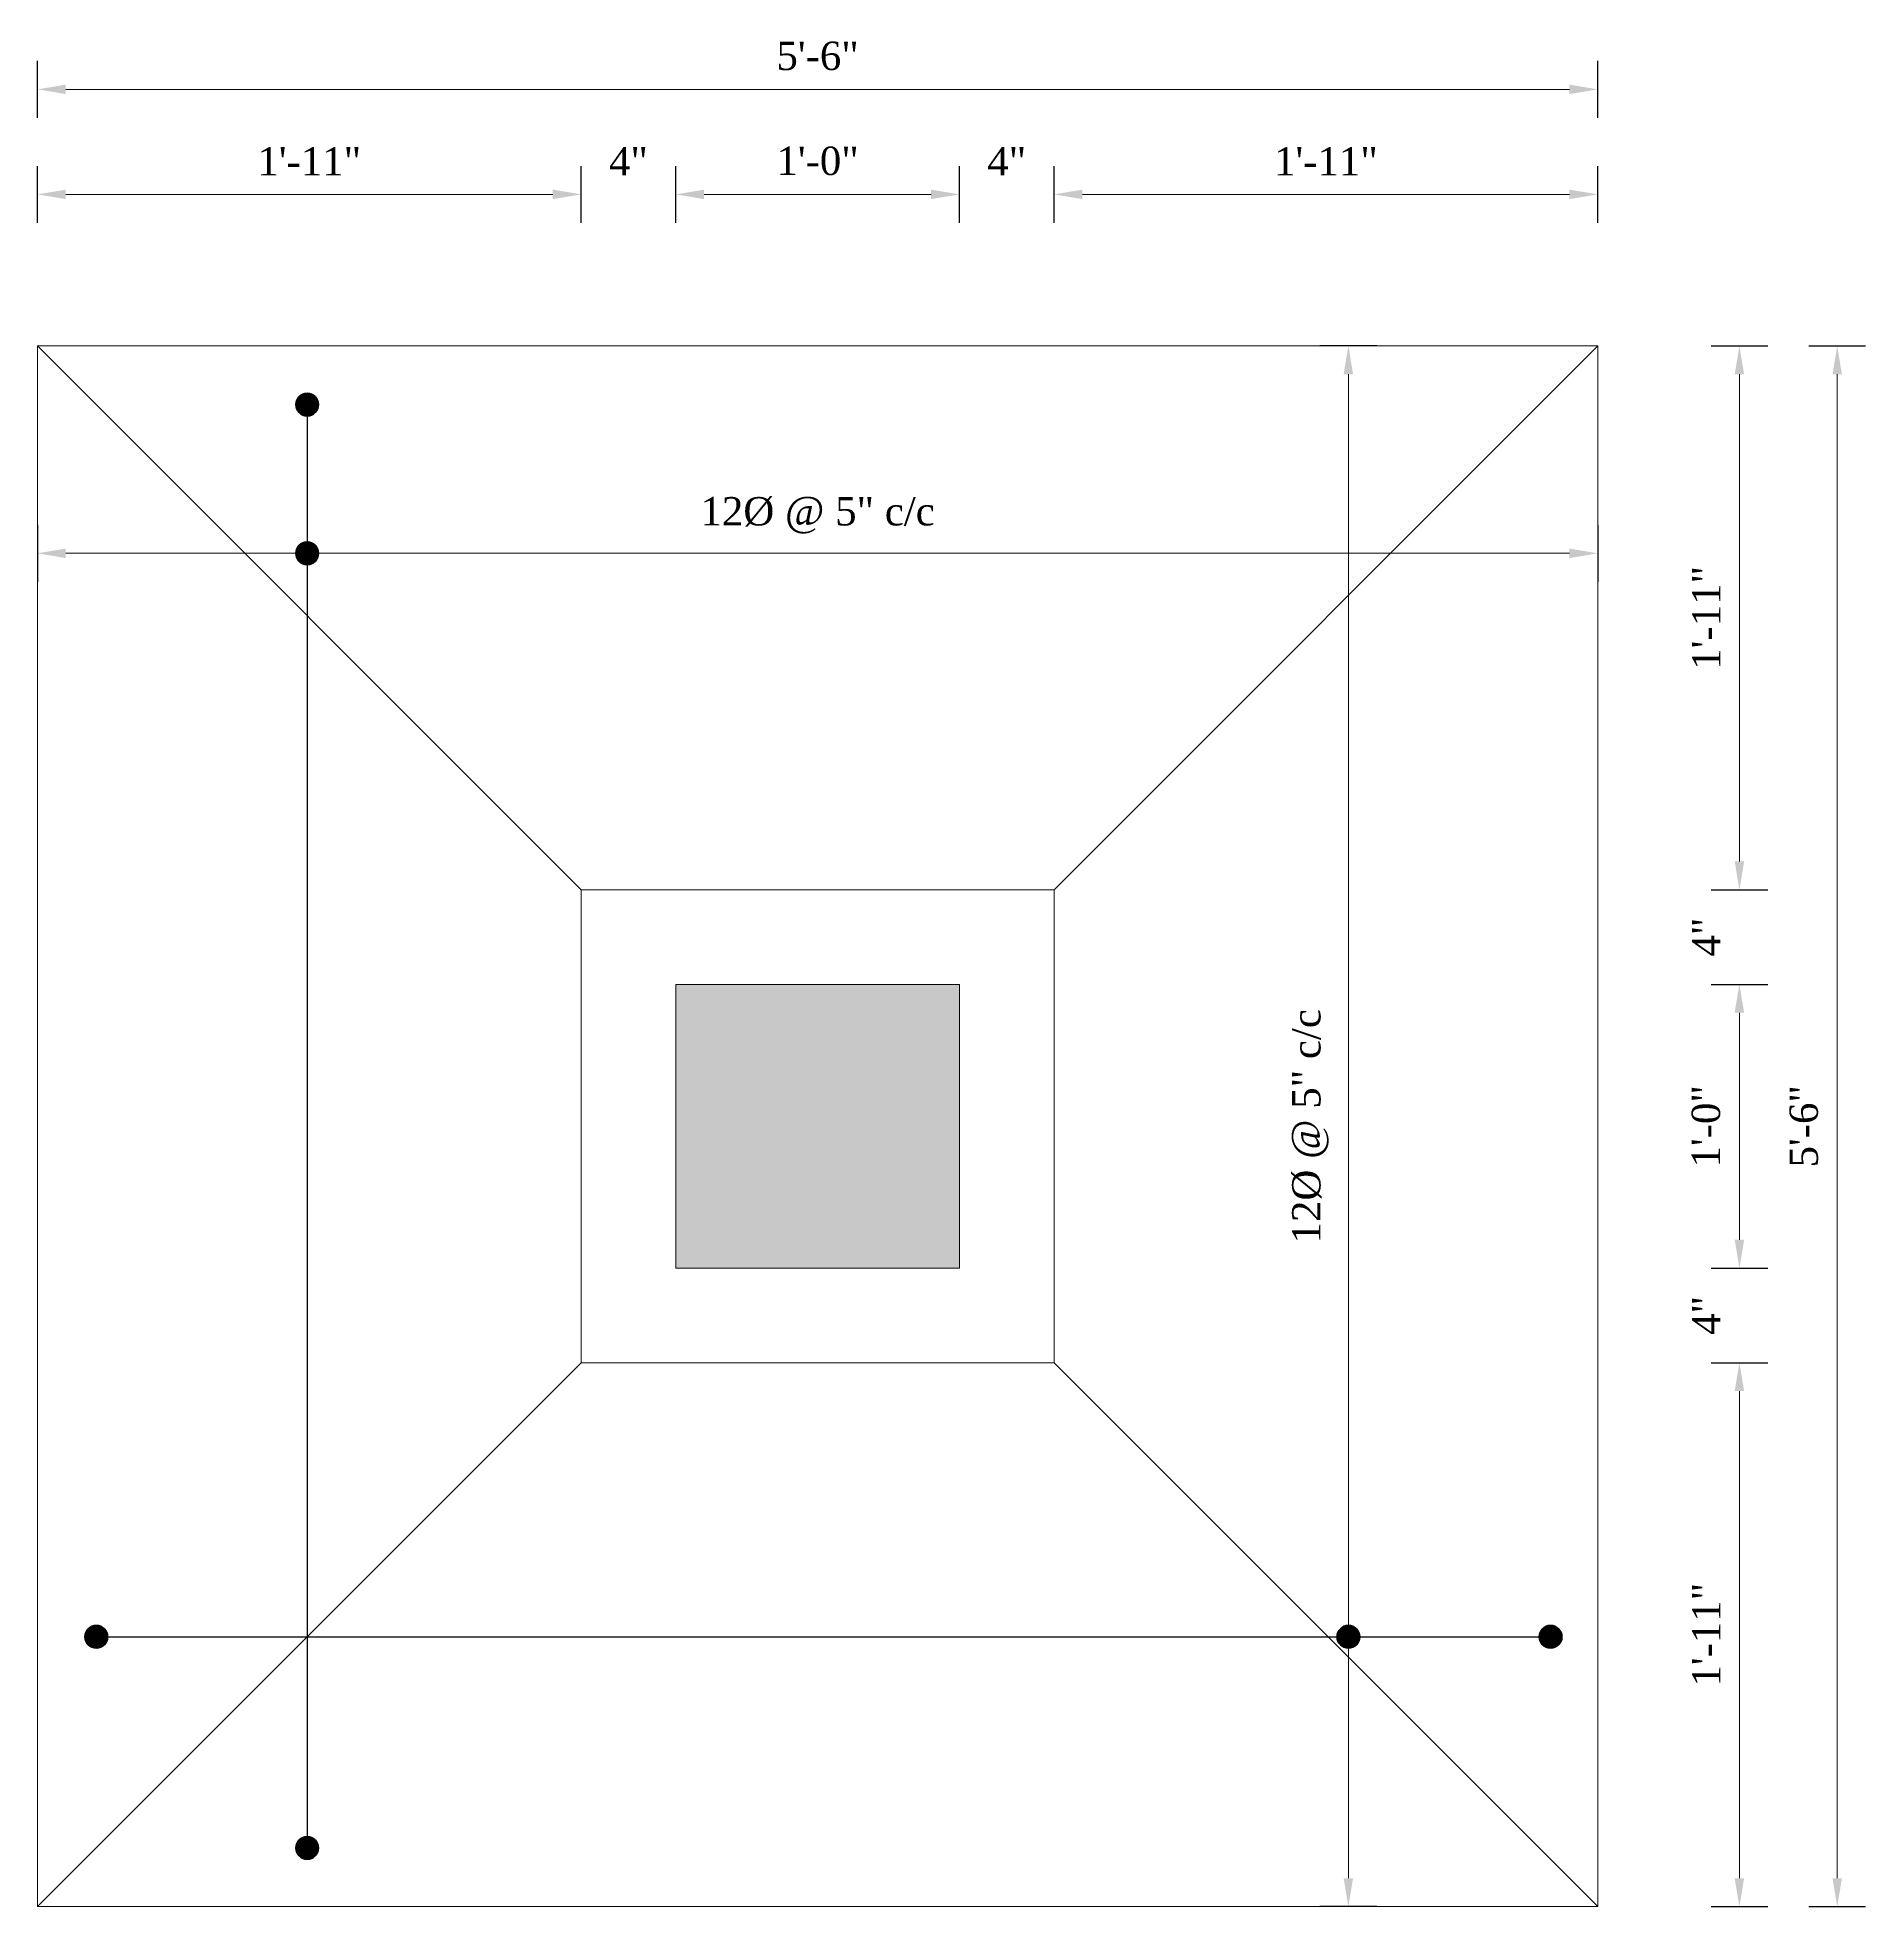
# Model space of a CAD drawing. Header units: feet. Extents: x 28652 to 66086, y -6769 to -640.
# Drawn here: x 53333.8 to 53411.1, y -1043.7 to -964.7 of the extents above; entities that cross this region are included whole.
import ezdxf

# ---------------------------------------------------------------- set-up
doc = ezdxf.new("R2010")
doc.units = ezdxf.units.FT
doc.header["$LTSCALE"] = 50
doc.header["$MEASUREMENT"] = 0
doc.header["$PDMODE"] = 34
for name, color, linetype, lineweight in [('IES_WR_Dimension', 7, 'Continuous', 15), ('IES_WR_Hatch ANSI31', 8, 'Continuous', 15), ('IES_WR_Rebar Concrete Line', 2, 'Continuous', 15), ('IES_WR_Rebar-Main', 1, 'Continuous', 30), ('Reinforcement', 1, 'Continuous', 40)]:
    doc.layers.add(name, color=color, linetype=linetype, lineweight=lineweight)
doc.styles.add('arial', font='times.ttf')
doc.dimstyles.new('SECS', dxfattribs={"dimtxt": 0.06, "dimasz": 0.06, "dimexe": 0.06, "dimexo": 0, "dimgap": 0.04, "dimtad": 1, "dimdec": 0, "dimzin": 3, "dimdsep": 46, "dimlunit": 4, "dimtxsty": 'arial', "dimcen": 1.25, "dimclrd": 256, "dimclrt": 3, "dimadec": 0, "dimazin": 0, "dimtfac": 1, "dimtdec": 0, "dimtix": 1, "dimtofl": 0, "dimtmove": 2, "dimatfit": 1, "dimfxl": 0.06, "dimfxlon": 1, "dimtolj": 1, "dimtzin": 0, "dimlwd": -1, "dimarcsym": 0})

# ---------------------------------------------------------------- blocks, each defined once
blk = doc.blocks.new('REBAR CUT')
at = {"layer": 'Reinforcement'}
blk.add_circle((0, 0), 0.024, dxfattribs=at)
blk = doc.blocks.new('bar towaeds viewer')
at = {"layer": 'Reinforcement'}
h = blk.add_hatch(color=256, dxfattribs=at)
h.dxf.hatch_style = 1
h.paths.add_polyline_path([(0.024, 0, 0.414214), (0, 0.024), (0, -0.024, 0.414214)])
h.paths.add_polyline_path([(0, 0.024, 0.414214), (-0.024, 0, 0.414214), (0, -0.024)])
blk.add_circle((0, 0), 0.024, dxfattribs=at)
blk = doc.blocks.new('*D1079')
at = {"layer": 'Defpoints', "color": 0}
for p in [(53356.772, -971.335), (53333.772, -977.745), (53356.772, -1000.745)]:
    blk.add_point(p, dxfattribs=at)
at = {"layer": 'IES_WR_Dimension', "color": 0, "lineweight": -2}
for p, q in [((53333.772, -972.535), (53333.772, -970.135)), ((53356.772, -972.535), (53356.772, -970.135))]:
    blk.add_line(p, q, dxfattribs=at)
at = {"layer": 'IES_WR_Dimension'}
blk.add_line((53334.972, -971.335), (53355.572, -971.335), dxfattribs=at)
for points in [[(53334.972, -971.135), (53334.972, -971.535), (53333.772, -971.335)], [(53355.572, -971.135), (53355.572, -971.535), (53356.772, -971.335)]]:
    blk.add_solid(points, dxfattribs=at)
at = {"layer": 'IES_WR_Dimension', "color": 3, "insert": (53345.272, -969.935), "char_height": 1.2, "attachment_point": 5, "style": 'arial'}
blk.add_mtext('\\A1;1\'-11"', dxfattribs=at)
blk = doc.blocks.new('*D1081')
at = {"layer": 'Defpoints', "color": 0}
for p in [(53360.772, -971.335), (53356.772, -1000.745), (53360.772, -1004.745)]:
    blk.add_point(p, dxfattribs=at)
at = {"layer": 'IES_WR_Dimension', "color": 0, "lineweight": -2}
for p, q in [((53356.772, -972.535), (53356.772, -970.135)), ((53360.772, -972.535), (53360.772, -970.135))]:
    blk.add_line(p, q, dxfattribs=at)
at = {"layer": 'IES_WR_Dimension'}
for p, q in [((53355.572, -971.335), (53354.372, -971.335)), ((53361.972, -971.335), (53363.172, -971.335))]:
    blk.add_line(p, q, dxfattribs=at)
for points in [[(53355.572, -971.135), (53355.572, -971.535), (53356.772, -971.335)], [(53361.972, -971.135), (53361.972, -971.535), (53360.772, -971.335)]]:
    blk.add_solid(points, dxfattribs=at)
at = {"layer": 'IES_WR_Dimension', "color": 3, "insert": (53358.772, -969.935), "char_height": 1.2, "attachment_point": 5, "style": 'arial'}
blk.add_mtext('\\A1;4"', dxfattribs=at)
blk = doc.blocks.new('*D1083')
at = {"layer": 'Defpoints', "color": 0}
for p in [(53372.772, -971.335), (53360.772, -1004.745), (53372.772, -1004.745)]:
    blk.add_point(p, dxfattribs=at)
at = {"layer": 'IES_WR_Dimension', "color": 0, "lineweight": -2}
for p, q in [((53360.772, -972.535), (53360.772, -970.135)), ((53372.772, -972.535), (53372.772, -970.135))]:
    blk.add_line(p, q, dxfattribs=at)
at = {"layer": 'IES_WR_Dimension'}
blk.add_line((53361.972, -971.335), (53371.572, -971.335), dxfattribs=at)
for points in [[(53361.972, -971.135), (53361.972, -971.535), (53360.772, -971.335)], [(53371.572, -971.135), (53371.572, -971.535), (53372.772, -971.335)]]:
    blk.add_solid(points, dxfattribs=at)
at = {"layer": 'IES_WR_Dimension', "color": 3, "insert": (53366.772, -969.925), "char_height": 1.2, "attachment_point": 5, "style": 'arial'}
blk.add_mtext('\\A1;1\'-0"', dxfattribs=at)
blk = doc.blocks.new('*D1085')
at = {"layer": 'Defpoints', "color": 0}
for p in [(53376.772, -971.335), (53376.772, -1000.745), (53372.772, -1004.745)]:
    blk.add_point(p, dxfattribs=at)
at = {"layer": 'IES_WR_Dimension', "color": 0, "lineweight": -2}
for p, q in [((53372.772, -972.535), (53372.772, -970.135)), ((53376.772, -972.535), (53376.772, -970.135))]:
    blk.add_line(p, q, dxfattribs=at)
at = {"layer": 'IES_WR_Dimension'}
for p, q in [((53371.572, -971.335), (53370.372, -971.335)), ((53377.972, -971.335), (53379.172, -971.335))]:
    blk.add_line(p, q, dxfattribs=at)
for points in [[(53371.572, -971.135), (53371.572, -971.535), (53372.772, -971.335)], [(53377.972, -971.135), (53377.972, -971.535), (53376.772, -971.335)]]:
    blk.add_solid(points, dxfattribs=at)
at = {"layer": 'IES_WR_Dimension', "color": 3, "insert": (53374.772, -969.935), "char_height": 1.2, "attachment_point": 5, "style": 'arial'}
blk.add_mtext('\\A1;4"', dxfattribs=at)
blk = doc.blocks.new('*D1087')
at = {"layer": 'Defpoints', "color": 0}
for p in [(53399.772, -971.335), (53399.772, -977.745), (53376.772, -1000.745)]:
    blk.add_point(p, dxfattribs=at)
at = {"layer": 'IES_WR_Dimension', "color": 0, "lineweight": -2}
for p, q in [((53376.772, -972.535), (53376.772, -970.135)), ((53399.772, -972.535), (53399.772, -970.135))]:
    blk.add_line(p, q, dxfattribs=at)
at = {"layer": 'IES_WR_Dimension'}
blk.add_line((53377.972, -971.335), (53398.572, -971.335), dxfattribs=at)
for points in [[(53377.972, -971.135), (53377.972, -971.535), (53376.772, -971.335)], [(53398.572, -971.135), (53398.572, -971.535), (53399.772, -971.335)]]:
    blk.add_solid(points, dxfattribs=at)
at = {"layer": 'IES_WR_Dimension', "color": 3, "insert": (53388.272, -969.935), "char_height": 1.2, "attachment_point": 5, "style": 'arial'}
blk.add_mtext('\\A1;1\'-11"', dxfattribs=at)
blk = doc.blocks.new('*D1089')
at = {"layer": 'Defpoints', "color": 0}
for p in [(53399.772, -966.894), (53333.772, -977.745), (53399.772, -977.745)]:
    blk.add_point(p, dxfattribs=at)
at = {"layer": 'IES_WR_Dimension', "color": 0, "lineweight": -2}
for p, q in [((53333.772, -968.094), (53333.772, -965.694)), ((53399.772, -968.094), (53399.772, -965.694))]:
    blk.add_line(p, q, dxfattribs=at)
at = {"layer": 'IES_WR_Dimension'}
blk.add_line((53334.972, -966.894), (53398.572, -966.894), dxfattribs=at)
for points in [[(53334.972, -966.694), (53334.972, -967.094), (53333.772, -966.894)], [(53398.572, -966.694), (53398.572, -967.094), (53399.772, -966.894)]]:
    blk.add_solid(points, dxfattribs=at)
at = {"layer": 'IES_WR_Dimension', "color": 3, "insert": (53366.772, -965.483), "char_height": 1.2, "attachment_point": 5, "style": 'arial'}
blk.add_mtext('\\A1;5\'-6"', dxfattribs=at)
blk = doc.blocks.new('*D1091')
at = {"layer": 'Defpoints', "color": 0}
for p in [(53376.772, -1020.745), (53405.759, -1020.745), (53399.772, -1043.745)]:
    blk.add_point(p, dxfattribs=at)
at = {"layer": 'IES_WR_Dimension', "color": 0, "lineweight": -2}
for p, q in [((53404.559, -1020.745), (53406.959, -1020.745)), ((53404.559, -1043.745), (53406.959, -1043.745))]:
    blk.add_line(p, q, dxfattribs=at)
at = {"layer": 'IES_WR_Dimension'}
blk.add_line((53405.759, -1042.545), (53405.759, -1021.945), dxfattribs=at)
for points in [[(53405.559, -1021.945), (53405.959, -1021.945), (53405.759, -1020.745)], [(53405.559, -1042.545), (53405.959, -1042.545), (53405.759, -1043.745)]]:
    blk.add_solid(points, dxfattribs=at)
at = {"layer": 'IES_WR_Dimension', "color": 3, "insert": (53404.359, -1032.245), "char_height": 1.2, "attachment_point": 5, "rotation": 90, "style": 'arial'}
blk.add_mtext('\\A1;1\'-11"', dxfattribs=at)
blk = doc.blocks.new('*D1093')
at = {"layer": 'Defpoints', "color": 0}
for p in [(53372.772, -1016.745), (53405.759, -1016.745), (53376.772, -1020.745)]:
    blk.add_point(p, dxfattribs=at)
at = {"layer": 'IES_WR_Dimension'}
for p, q in [((53405.759, -1015.545), (53405.759, -1014.345)), ((53405.759, -1021.945), (53405.759, -1023.145))]:
    blk.add_line(p, q, dxfattribs=at)
at = {"layer": 'IES_WR_Dimension', "color": 0, "lineweight": -2}
for p, q in [((53404.559, -1016.745), (53406.959, -1016.745)), ((53404.559, -1020.745), (53406.959, -1020.745))]:
    blk.add_line(p, q, dxfattribs=at)
at = {"layer": 'IES_WR_Dimension'}
for points in [[(53405.559, -1015.545), (53405.959, -1015.545), (53405.759, -1016.745)], [(53405.559, -1021.945), (53405.959, -1021.945), (53405.759, -1020.745)]]:
    blk.add_solid(points, dxfattribs=at)
at = {"layer": 'IES_WR_Dimension', "color": 3, "insert": (53404.359, -1018.745), "char_height": 1.2, "attachment_point": 5, "rotation": 90, "style": 'arial'}
blk.add_mtext('\\A1;4"', dxfattribs=at)
blk = doc.blocks.new('*D1095')
at = {"layer": 'Defpoints', "color": 0}
for p in [(53372.772, -1004.745), (53405.759, -1004.745), (53372.772, -1016.745)]:
    blk.add_point(p, dxfattribs=at)
at = {"layer": 'IES_WR_Dimension', "color": 0, "lineweight": -2}
for p, q in [((53404.559, -1004.745), (53406.959, -1004.745)), ((53404.559, -1016.745), (53406.959, -1016.745))]:
    blk.add_line(p, q, dxfattribs=at)
at = {"layer": 'IES_WR_Dimension'}
blk.add_line((53405.759, -1015.545), (53405.759, -1005.945), dxfattribs=at)
for points in [[(53405.559, -1005.945), (53405.959, -1005.945), (53405.759, -1004.745)], [(53405.559, -1015.545), (53405.959, -1015.545), (53405.759, -1016.745)]]:
    blk.add_solid(points, dxfattribs=at)
at = {"layer": 'IES_WR_Dimension', "color": 3, "insert": (53404.349, -1010.745), "char_height": 1.2, "attachment_point": 5, "rotation": 90, "style": 'arial'}
blk.add_mtext('\\A1;1\'-0"', dxfattribs=at)
blk = doc.blocks.new('*D1097')
at = {"layer": 'Defpoints', "color": 0}
for p in [(53376.772, -1000.745), (53405.759, -1000.745), (53372.772, -1004.745)]:
    blk.add_point(p, dxfattribs=at)
at = {"layer": 'IES_WR_Dimension'}
for p, q in [((53405.759, -999.545), (53405.759, -998.345)), ((53405.759, -1005.945), (53405.759, -1007.145))]:
    blk.add_line(p, q, dxfattribs=at)
at = {"layer": 'IES_WR_Dimension', "color": 0, "lineweight": -2}
for p, q in [((53404.559, -1000.745), (53406.959, -1000.745)), ((53404.559, -1004.745), (53406.959, -1004.745))]:
    blk.add_line(p, q, dxfattribs=at)
at = {"layer": 'IES_WR_Dimension'}
for points in [[(53405.559, -999.545), (53405.959, -999.545), (53405.759, -1000.745)], [(53405.559, -1005.945), (53405.959, -1005.945), (53405.759, -1004.745)]]:
    blk.add_solid(points, dxfattribs=at)
at = {"layer": 'IES_WR_Dimension', "color": 3, "insert": (53404.359, -1002.745), "char_height": 1.2, "attachment_point": 5, "rotation": 90, "style": 'arial'}
blk.add_mtext('\\A1;4"', dxfattribs=at)
blk = doc.blocks.new('*D1099')
at = {"layer": 'Defpoints', "color": 0}
for p in [(53399.772, -977.745), (53405.759, -977.745), (53376.772, -1000.745)]:
    blk.add_point(p, dxfattribs=at)
at = {"layer": 'IES_WR_Dimension', "color": 0, "lineweight": -2}
for p, q in [((53404.559, -977.745), (53406.959, -977.745)), ((53404.559, -1000.745), (53406.959, -1000.745))]:
    blk.add_line(p, q, dxfattribs=at)
at = {"layer": 'IES_WR_Dimension'}
blk.add_line((53405.759, -999.545), (53405.759, -978.945), dxfattribs=at)
for points in [[(53405.559, -978.945), (53405.959, -978.945), (53405.759, -977.745)], [(53405.559, -999.545), (53405.959, -999.545), (53405.759, -1000.745)]]:
    blk.add_solid(points, dxfattribs=at)
at = {"layer": 'IES_WR_Dimension', "color": 3, "insert": (53404.359, -989.245), "char_height": 1.2, "attachment_point": 5, "rotation": 90, "style": 'arial'}
blk.add_mtext('\\A1;1\'-11"', dxfattribs=at)
blk = doc.blocks.new('*D1101')
at = {"layer": 'Defpoints', "color": 0}
for p in [(53333.772, -977.745), (53399.772, -977.745), (53399.772, -986.515)]:
    blk.add_point(p, dxfattribs=at)
at = {"layer": 'IES_WR_Dimension', "color": 0, "lineweight": -2}
for p, q in [((53333.772, -985.315), (53333.772, -987.715)), ((53399.772, -985.315), (53399.772, -987.715))]:
    blk.add_line(p, q, dxfattribs=at)
at = {"layer": 'IES_WR_Dimension'}
blk.add_line((53334.972, -986.515), (53398.572, -986.515), dxfattribs=at)
for points in [[(53334.972, -986.315), (53334.972, -986.715), (53333.772, -986.515)], [(53398.572, -986.315), (53398.572, -986.715), (53399.772, -986.515)]]:
    blk.add_solid(points, dxfattribs=at)
at = {"layer": 'IES_WR_Dimension', "color": 3, "insert": (53366.772, -984.909), "char_height": 1.2, "attachment_point": 5, "style": 'arial'}
blk.add_mtext('\\A1;12%%C @ 5" c/c', dxfattribs=at)
blk = doc.blocks.new('*D1103')
at = {"layer": 'Defpoints', "color": 0}
for p in [(53389.22, -977.745), (53399.772, -977.745), (53399.772, -1043.745)]:
    blk.add_point(p, dxfattribs=at)
at = {"layer": 'IES_WR_Dimension', "color": 0, "lineweight": -2}
for p, q in [((53390.42, -977.745), (53388.02, -977.745)), ((53390.42, -1043.745), (53388.02, -1043.745))]:
    blk.add_line(p, q, dxfattribs=at)
at = {"layer": 'IES_WR_Dimension'}
blk.add_line((53389.22, -1042.545), (53389.22, -978.945), dxfattribs=at)
for points in [[(53389.02, -978.945), (53389.42, -978.945), (53389.22, -977.745)], [(53389.02, -1042.545), (53389.42, -1042.545), (53389.22, -1043.745)]]:
    blk.add_solid(points, dxfattribs=at)
at = {"layer": 'IES_WR_Dimension', "color": 3, "insert": (53387.614, -1010.745), "char_height": 1.2, "attachment_point": 5, "rotation": 90, "style": 'arial'}
blk.add_mtext('\\A1;12%%C @ 5" c/c', dxfattribs=at)
blk = doc.blocks.new('*D1105')
at = {"layer": 'Defpoints', "color": 0}
for p in [(53399.772, -977.745), (53409.897, -977.745), (53399.772, -1043.745)]:
    blk.add_point(p, dxfattribs=at)
at = {"layer": 'IES_WR_Dimension', "color": 0, "lineweight": -2}
for p, q in [((53408.697, -977.745), (53411.097, -977.745)), ((53408.697, -1043.745), (53411.097, -1043.745))]:
    blk.add_line(p, q, dxfattribs=at)
at = {"layer": 'IES_WR_Dimension'}
blk.add_line((53409.897, -1042.545), (53409.897, -978.945), dxfattribs=at)
for points in [[(53409.697, -978.945), (53410.097, -978.945), (53409.897, -977.745)], [(53409.697, -1042.545), (53410.097, -1042.545), (53409.897, -1043.745)]]:
    blk.add_solid(points, dxfattribs=at)
at = {"layer": 'IES_WR_Dimension', "color": 3, "insert": (53408.487, -1010.745), "char_height": 1.2, "attachment_point": 5, "rotation": 90, "style": 'arial'}
blk.add_mtext('\\A1;5\'-6"', dxfattribs=at)

msp = doc.modelspace()

# ---------------------------------------------------------------- hatches: boundary and pattern name
at = {"layer": 'IES_WR_Hatch ANSI31'}
h = msp.add_hatch(color=256, dxfattribs=at)
h.dxf.hatch_style = 1
h.paths.add_polyline_path([(53360.772, -1004.745), (53360.772, -1016.745), (53372.772, -1016.745), (53372.772, -1004.745)])

# ---------------------------------------------------------------- linework, layer by layer
at = {"layer": 'IES_WR_Rebar Concrete Line'}
for points in [[(53333.772, -977.745), (53399.772, -977.745), (53399.772, -1043.745), (53333.772, -1043.745)], [(53356.772, -1000.745), (53376.772, -1000.745), (53376.772, -1020.745), (53356.772, -1020.745)], [(53360.772, -1004.745), (53372.772, -1004.745), (53372.772, -1016.745), (53360.772, -1016.745)]]:
    msp.add_lwpolyline(points, close=True, dxfattribs=at)
for points in [[(53356.772, -1000.745), (53333.772, -977.745)], [(53376.772, -1000.745), (53399.772, -977.745)], [(53356.772, -1020.745), (53333.772, -1043.745)], [(53376.772, -1020.745), (53399.772, -1043.745)]]:
    msp.add_lwpolyline(points, dxfattribs=at)
at = {"layer": 'IES_WR_Rebar-Main'}
for points in [[(53345.184, -979.745), (53345.184, -1041.745)], [(53335.772, -1032.334), (53397.772, -1032.334)]]:
    msp.add_lwpolyline(points, dxfattribs=at)

# ---------------------------------------------------------------- block references
at = {"xscale": 20, "yscale": 20, "zscale": 20}
for name, p in [('bar towaeds viewer', (53345.184, -980.225)), ('bar towaeds viewer', (53345.184, -986.515)), ('REBAR CUT', (53336.265, -1032.334)), ('bar towaeds viewer', (53336.265, -1032.334)), ('bar towaeds viewer', (53389.22, -1032.334)), ('bar towaeds viewer', (53397.772, -1032.334)), ('REBAR CUT', (53345.184, -1041.265)), ('bar towaeds viewer', (53345.184, -1041.265))]:
    msp.add_blockref(name, p, dxfattribs=at)

# ---------------------------------------------------------------- dimensions: what is measured, and where the dimension line sits
at = {"layer": 'IES_WR_Dimension'}
for base, p1, p2, picture, middle in [((53399.772, -966.894), (53333.772, -977.745), (53399.772, -977.745), '*D1089', (53366.772, -965.483)), ((53372.772, -971.335), (53360.772, -1004.745), (53372.772, -1004.745), '*D1083', (53366.772, -969.925)), ((53356.772, -971.335), (53333.772, -977.745), (53356.772, -1000.745), '*D1079', (53345.272, -969.935)), ((53360.772, -971.335), (53356.772, -1000.745), (53360.772, -1004.745), '*D1081', (53358.772, -969.935)), ((53376.772, -971.335), (53372.772, -1004.745), (53376.772, -1000.745), '*D1085', (53374.772, -969.935)), ((53399.772, -971.335), (53376.772, -1000.745), (53399.772, -977.745), '*D1087', (53388.272, -969.935))]:
    dim = msp.add_linear_dim(base=base, p1=p1, p2=p2, dimstyle='SECS', override={"dimscale": 0, "dimtix": 1, "dimtofl": 0, "dimtmove": 2, "dimatfit": 1}, dxfattribs=at)
    dim.commit()
    dim.dimension.update_dxf_attribs({"geometry": picture, "text_midpoint": middle})
dim = msp.add_linear_dim(base=(53399.772, -986.515), p1=(53333.772, -977.745), p2=(53399.772, -977.745), text='12%%C @ 5" c/c', dimstyle='SECS', override={"dimscale": 0, "dimtix": 1, "dimtofl": 0, "dimtmove": 2, "dimatfit": 1}, dxfattribs=at)
dim.commit()
dim.dimension.update_dxf_attribs({"geometry": '*D1101', "text_midpoint": (53366.772, -984.909)})
for base, p1, p2, picture, middle in [((53405.759, -977.745), (53376.772, -1000.745), (53399.772, -977.745), '*D1099', (53404.359, -989.245)), ((53409.897, -977.745), (53399.772, -1043.745), (53399.772, -977.745), '*D1105', (53408.487, -1010.745)), ((53405.759, -1000.745), (53372.772, -1004.745), (53376.772, -1000.745), '*D1097', (53404.359, -1002.745)), ((53405.759, -1004.745), (53372.772, -1016.745), (53372.772, -1004.745), '*D1095', (53404.349, -1010.745)), ((53405.759, -1016.745), (53376.772, -1020.745), (53372.772, -1016.745), '*D1093', (53404.359, -1018.745)), ((53405.759, -1020.745), (53399.772, -1043.745), (53376.772, -1020.745), '*D1091', (53404.359, -1032.245))]:
    dim = msp.add_linear_dim(base=base, p1=p1, p2=p2, angle=90, dimstyle='SECS', override={"dimscale": 0, "dimtix": 1, "dimtofl": 0, "dimtmove": 2, "dimatfit": 1}, dxfattribs=at)
    dim.commit()
    dim.dimension.update_dxf_attribs({"geometry": picture, "text_midpoint": middle})
dim = msp.add_linear_dim(base=(53389.22, -977.745), p1=(53399.772, -1043.745), p2=(53399.772, -977.745), angle=90, text='12%%C @ 5" c/c', dimstyle='SECS', override={"dimscale": 0, "dimtix": 1, "dimtofl": 0, "dimtmove": 2, "dimatfit": 1}, dxfattribs=at)
dim.commit()
dim.dimension.update_dxf_attribs({"geometry": '*D1103', "text_midpoint": (53387.614, -1010.745)})

doc.saveas('drawing.dxf')
